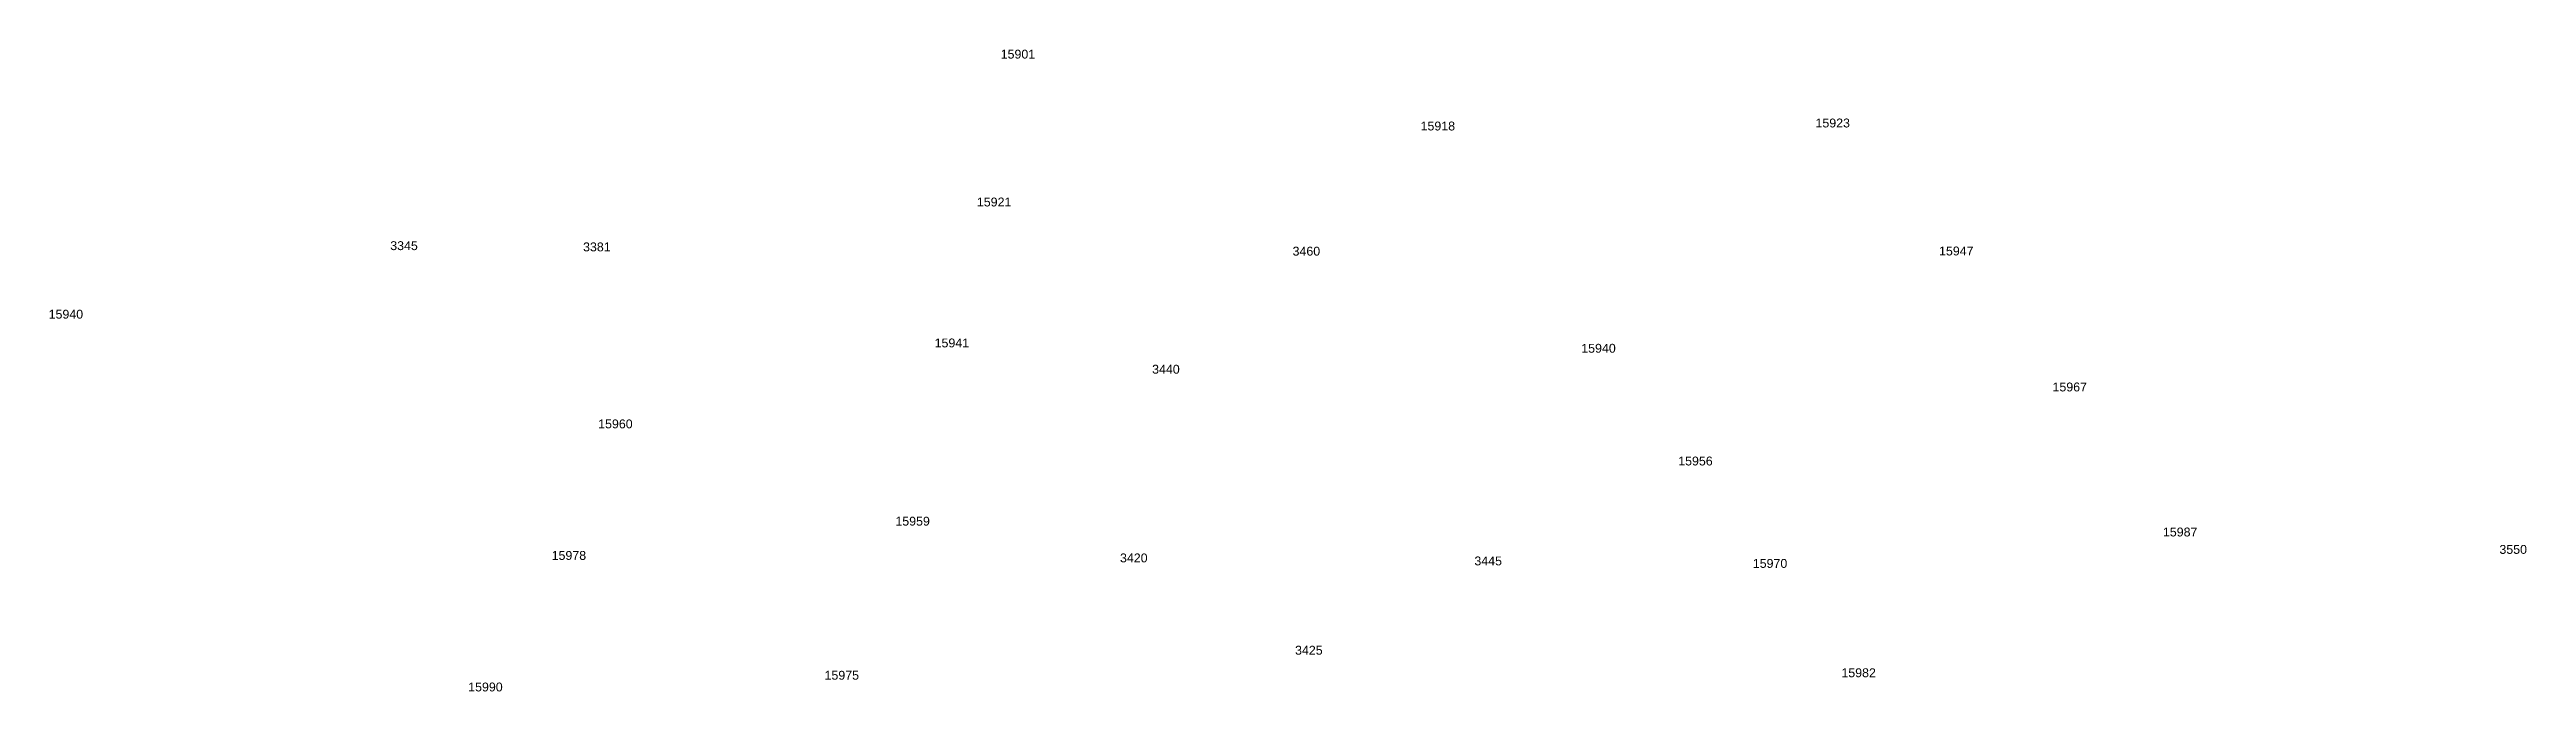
# Model space of a CAD drawing. Header units: feet. Extents: x 865220 to 2781189, y -2240498 to 970979.
# Drawn here: x 2766678 to 2768073, y 954837 to 955198 of the extents above; entities that cross this region are included whole.
import ezdxf

# ---------------------------------------------------------------- set-up
doc = ezdxf.new("R2010")
doc.units = ezdxf.units.FT
doc.header["$LTSCALE"] = 0.015
doc.header["$MEASUREMENT"] = 0
doc.layers.add('NOTES', color=7, linetype='Continuous')
doc.layers.add('Scott County Addresses', color=7, linetype='Continuous')
doc.styles.add('Dimensions 100', font='arial.ttf')

# ---------------------------------------------------------------- blocks, each defined once
blk = doc.blocks.new('ACMAP_ANN_TEMPLATE_Scott County Address')
at = {"layer": 'Scott County Addresses', "style": 'Dimensions 100'}
blk.add_attdef('ScottCountyAddress', (0, 0), '', height=50, dxfattribs=at)

msp = doc.modelspace()

# ---------------------------------------------------------------- hatches: boundary and pattern name
at = {"layer": 'NOTES', "lineweight": 5, "ltscale": 50}
h = msp.add_hatch(dxfattribs=at)
h.set_pattern_fill('ANSI31', color=1, scale=200)
h.set_pattern_definition([(45, (-77373.197, -38338.257), (-17.67766953, 17.67766953), [])])
edge = h.paths.add_edge_path()
edge.add_arc((-36684104.4, 974184.5), 39453460.3, 359.97783818, 359.97815546)
edge.add_line((2769353.1, 959142.5), (2769353.1, 959142.5))
edge.add_line((2769353.1, 959142.5), (2769353.2, 959362.5))
edge.add_line((2769353.2, 959362.5), (2770280.2, 959367.3))
edge.add_line((2770280.2, 959367.3), (2770301.1, 958927.5))
edge.add_line((2770301.1, 958927.5), (2770012.9, 958926))
edge.add_line((2770012.9, 958926), (2769897.9, 958925.4))
edge.add_line((2769897.9, 958925.4), (2769552.9, 958923.9))
edge.add_line((2769552.9, 958923.9), (2769353, 958924.1))

# ---------------------------------------------------------------- block references
at = {"layer": 'Scott County Addresses', "lineweight": 5, "xscale": 0.1, "yscale": 0.1, "zscale": 0.1}
for p, values in [((2767213.7, 955193.3), {'ScottCountyAddress': '15901'}), ((2767450.2, 955152.8), {'ScottCountyAddress': '15918'}), ((2767672.6, 955154.5), {'ScottCountyAddress': '15923'}), ((2767200.3, 955110), {'ScottCountyAddress': '15921'}), ((2766869.9, 955085.4), {'ScottCountyAddress': '3345'}), ((2766978.5, 955084.7), {'ScottCountyAddress': '3381'}), ((2767378.1, 955082.3), {'ScottCountyAddress': '3460'}), ((2767742.2, 955082.4), {'ScottCountyAddress': '15947'}), ((2766677.5, 955046.8), {'ScottCountyAddress': '15940'}), ((2767176.5, 955030.6), {'ScottCountyAddress': '15941'}), ((2767540.7, 955027.6), {'ScottCountyAddress': '15940'}), ((2767299, 955015.8), {'ScottCountyAddress': '3440'}), ((2767806.1, 955005.8), {'ScottCountyAddress': '15967'}), ((2766987, 954985), {'ScottCountyAddress': '15960'}), ((2767595.3, 954964.1), {'ScottCountyAddress': '15956'}), ((2767154.4, 954930.2), {'ScottCountyAddress': '15959'}), ((2767868.3, 954924.1), {'ScottCountyAddress': '15987'}), ((2766960.8, 954910.9), {'ScottCountyAddress': '15978'}), ((2767280.9, 954909.5), {'ScottCountyAddress': '3420'}), ((2767480.5, 954907.8), {'ScottCountyAddress': '3445'}), ((2768057.8, 954914.3), {'ScottCountyAddress': '3550'}), ((2767637.3, 954906.4), {'ScottCountyAddress': '15970'}), ((2767379.5, 954857.5), {'ScottCountyAddress': '3425'}), ((2767114.5, 954843.4), {'ScottCountyAddress': '15975'}), ((2767687.2, 954844.8), {'ScottCountyAddress': '15982'}), ((2766913.8, 954836.8), {'ScottCountyAddress': '15990'})]:
    msp.add_blockref('ACMAP_ANN_TEMPLATE_Scott County Address', p, dxfattribs=at).add_auto_attribs(values)

doc.saveas('drawing.dxf')
